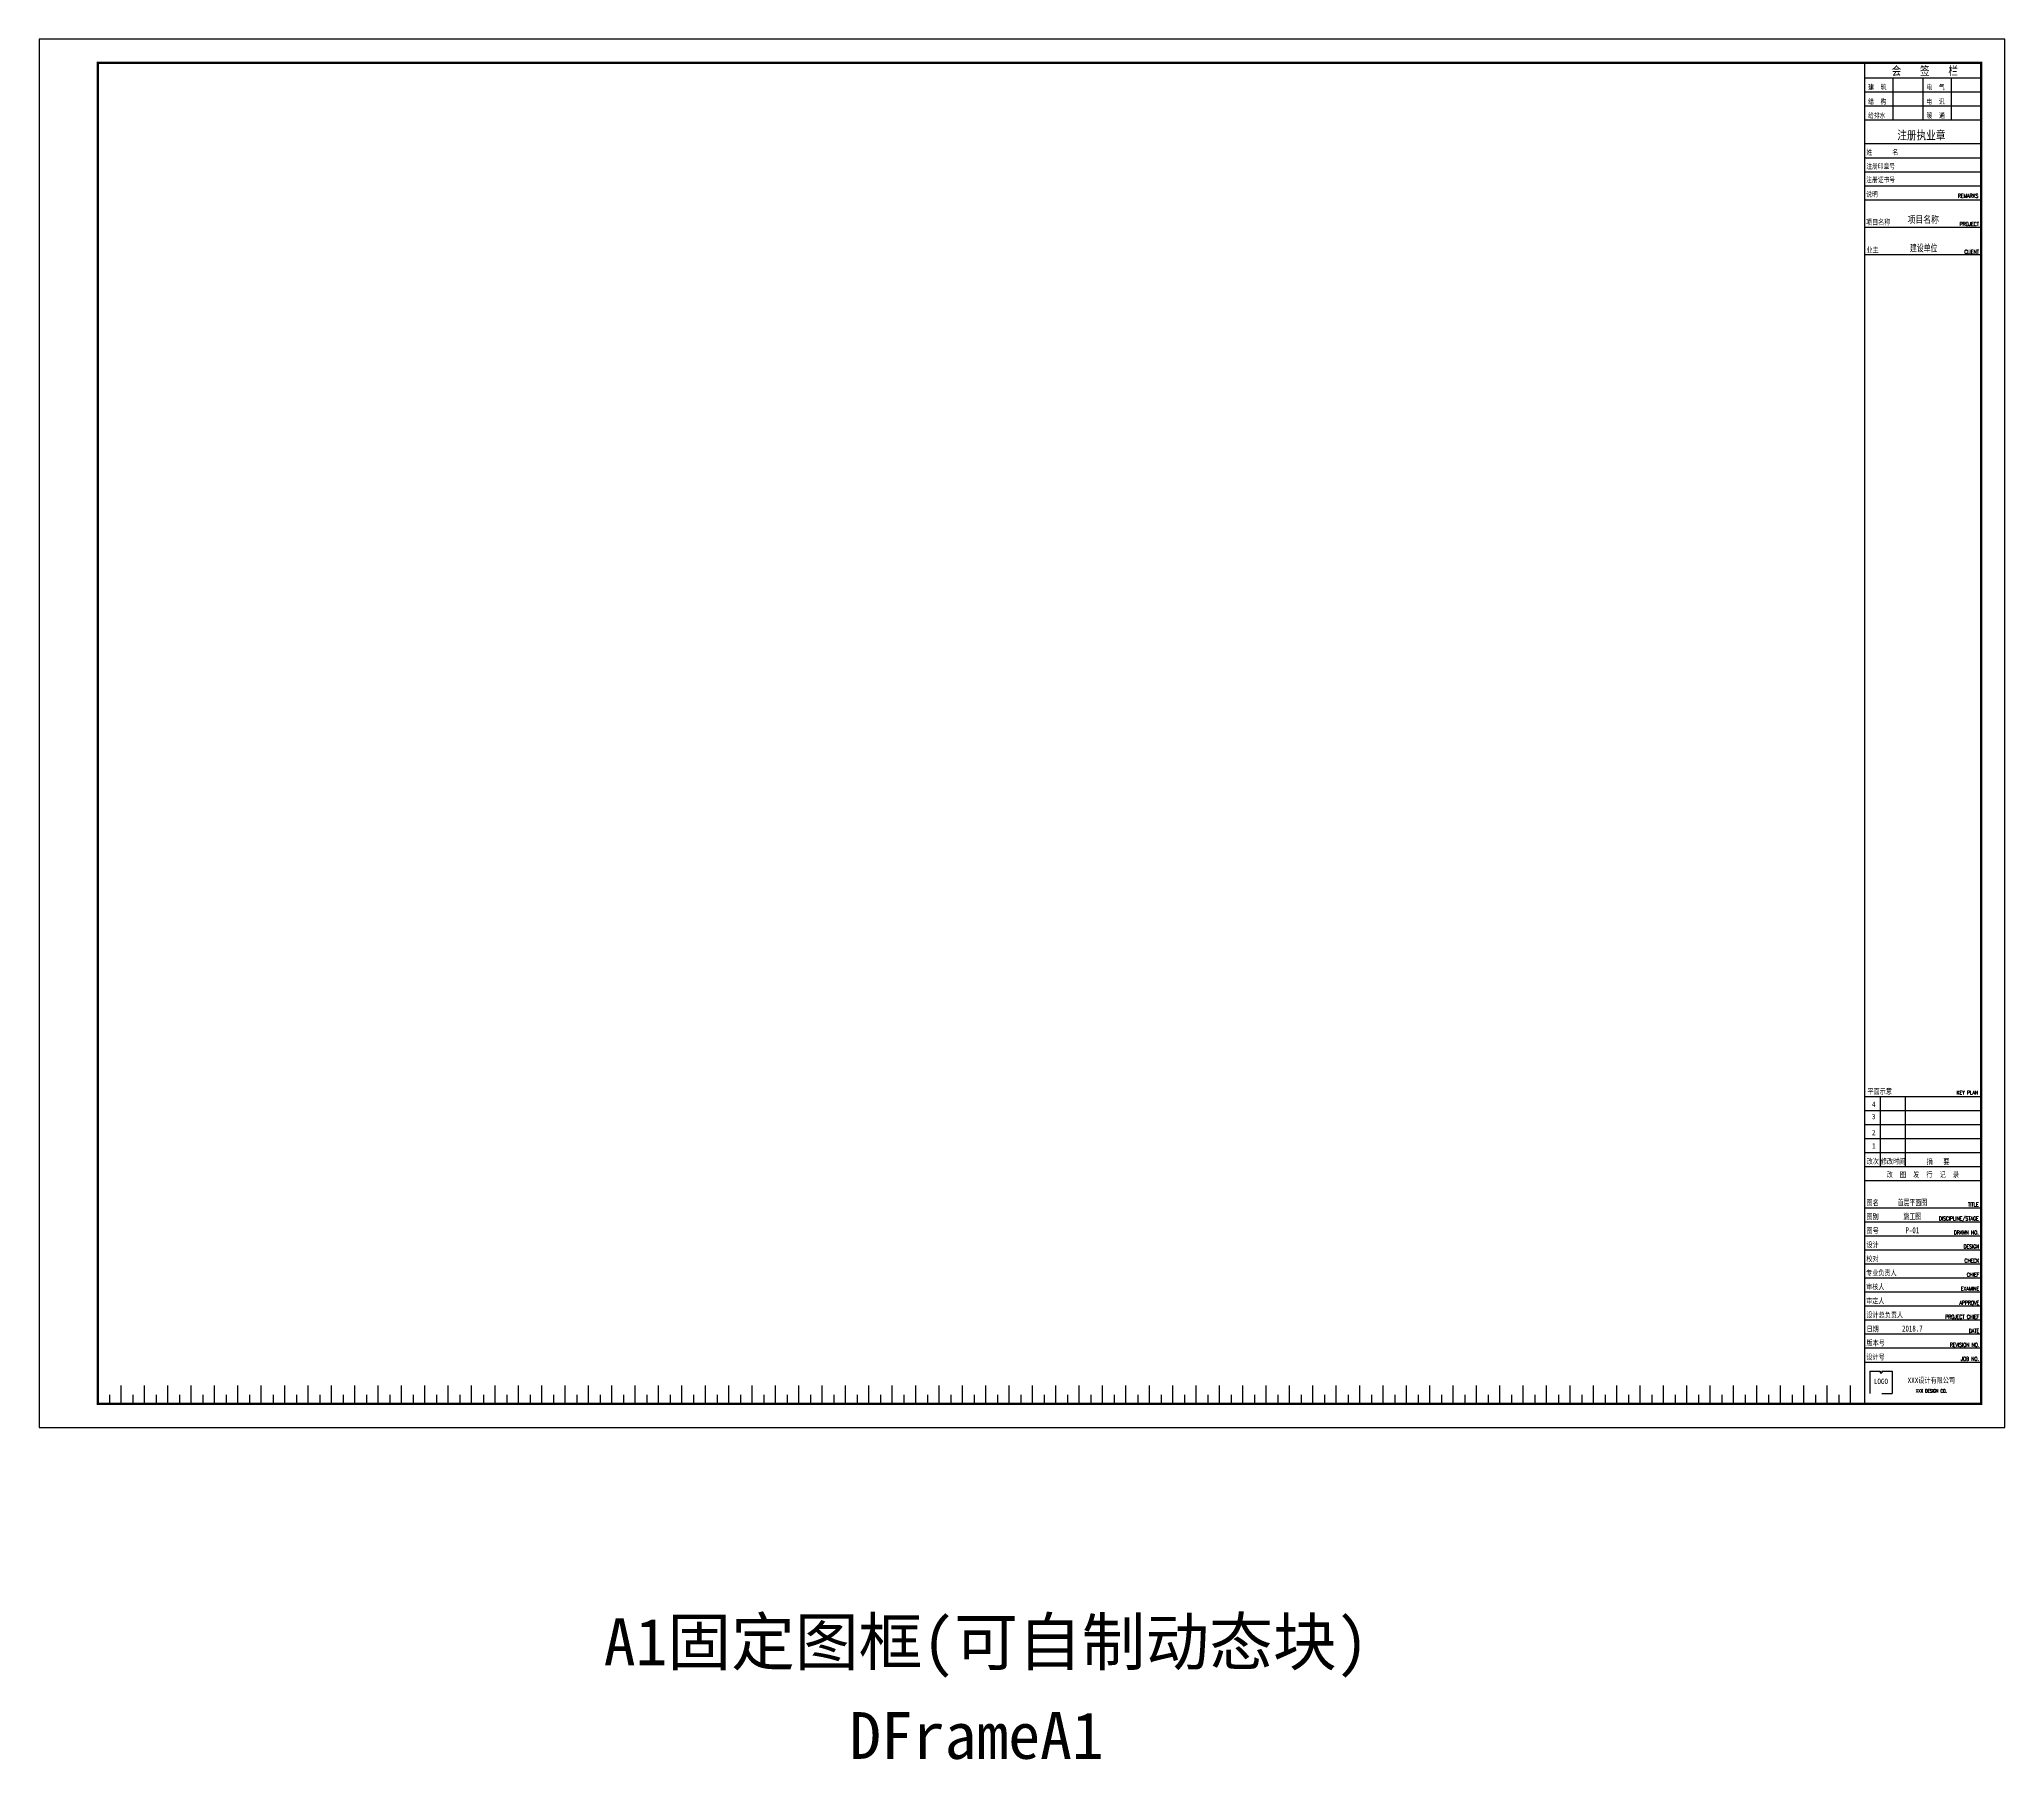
# Model space of a CAD drawing. Extents: x -204 to 3828, y -2242 to 1531.
# Drawn here: x 1493 to 2334, y -2242 to -1506 of the extents above; entities that cross this region are included whole.
import ezdxf
from ezdxf.enums import TextEntityAlignment as Align

# ---------------------------------------------------------------- set-up
doc = ezdxf.new("R2010")
doc.units = 0
doc.layers.get('0').update_dxf_attribs({"linetype": 'CONTINUOUS'})
doc.styles.add('ROMANS', font='romans.shx', dxfattribs={"width": 0.8})
doc.styles.get("Standard").update_dxf_attribs({"font": ''})
doc.styles.add('黑体', font='simhei.ttf')
doc.styles.get('STANDARD').set_extended_font_data('SimSun')

# ---------------------------------------------------------------- blocks, each defined once
blk = doc.blocks.new('DFRAMEA1')
for p, q in [((831, 577.33), (781, 577.33)), ((793.14, 577.33), (793.14, 559.33)), ((806, 577.33), (806, 559.33)), ((818.14, 577.33), (818.14, 559.33)), ((831, 571.45), (781, 571.45)), ((831, 565.33), (781, 565.33)), ((831, 559.33), (781, 559.33)), ((831, 549.33), (781, 549.33)), ((781, 543.33), (831, 543.33)), ((781, 537.33), (831, 537.33)), ((781, 531.33), (831, 531.33)), ((781, 525.33), (831, 525.33)), ((781, 513.59), (831, 513.59)), ((831, 501.72), (781, 501.72)), ((781, 141.66), (831, 141.66)), ((781, 135.66), (831, 135.66)), ((787.8, 111.66), (787.8, 141.66)), ((798.55, 111.66), (798.55, 141.66)), ((781, 129.66), (831, 129.66)), ((781, 123.66), (831, 123.66)), ((781, 117.66), (831, 117.66)), ((781, 111.66), (831, 111.66)), ((781, 105.66), (831, 105.66)), ((781, 93.97), (831, 93.97)), ((781, 87.97), (831, 87.97)), ((781, 81.97), (831, 81.97)), ((781, 75.97), (831, 75.97)), ((781, 69.97), (831, 69.97)), ((781, 63.97), (831, 63.97)), ((781, 57.97), (831, 57.97)), ((781, 51.97), (831, 51.97)), ((781, 45.97), (831, 45.97)), ((781, 39.97), (831, 39.97)), ((781, 33.97), (831, 33.97)), ((781, 27.97), (831, 27.97)), ((25, 10), (25, 17.94)), ((35, 10), (35, 17.94)), ((45, 10), (45, 17.94)), ((55, 10), (55, 17.94)), ((65, 10), (65, 17.94)), ((75, 10), (75, 17.94)), ((85, 10), (85, 17.94)), ((95, 10), (95, 17.94)), ((105, 10), (105, 17.94)), ((115, 10), (115, 17.94)), ((125, 10), (125, 17.94)), ((135, 10), (135, 17.94)), ((145, 10), (145, 17.94)), ((155, 10), (155, 17.94)), ((165, 10), (165, 17.94)), ((175, 10), (175, 17.94)), ((185, 10), (185, 17.94)), ((195, 10), (195, 17.94)), ((205, 10), (205, 17.94)), ((215, 10), (215, 17.94)), ((225, 10), (225, 17.94)), ((235, 10), (235, 17.94)), ((245, 10), (245, 17.94)), ((255, 10), (255, 17.94)), ((265, 10), (265, 17.94)), ((275, 10), (275, 17.94)), ((285, 10), (285, 17.94)), ((295, 10), (295, 17.94)), ((305, 10), (305, 17.94)), ((315, 10), (315, 17.94)), ((325, 10), (325, 17.94)), ((335, 10), (335, 17.94)), ((345, 10), (345, 17.94)), ((355, 10), (355, 17.94)), ((365, 10), (365, 17.94)), ((375, 10), (375, 17.94)), ((385, 10), (385, 17.94)), ((395, 10), (395, 17.94)), ((405, 10), (405, 17.94)), ((415, 10), (415, 17.94)), ((425, 10), (425, 17.94)), ((435, 10), (435, 17.94)), ((445, 10), (445, 17.94)), ((455, 10), (455, 17.94)), ((465, 10), (465, 17.94)), ((475, 10), (475, 17.94)), ((485, 10), (485, 17.94)), ((495, 10), (495, 17.94)), ((505, 10), (505, 17.94)), ((515, 10), (515, 17.94)), ((525, 10), (525, 17.94)), ((535, 10), (535, 17.94)), ((545, 10), (545, 17.94)), ((555, 10), (555, 17.94)), ((565, 10), (565, 17.94)), ((575, 10), (575, 17.94)), ((585, 10), (585, 17.94)), ((595, 10), (595, 17.94)), ((605, 10), (605, 17.94)), ((615, 10), (615, 17.94)), ((625, 10), (625, 17.94)), ((635, 10), (635, 17.94)), ((645, 10), (645, 17.94)), ((655, 10), (655, 17.94)), ((665, 10), (665, 17.94)), ((675, 10), (675, 17.94)), ((685, 10), (685, 17.94)), ((695, 10), (695, 17.94)), ((705, 10), (705, 17.94)), ((715, 10), (715, 17.94)), ((725, 10), (725, 17.94)), ((735, 10), (735, 17.94)), ((745, 10), (745, 17.94)), ((755, 10), (755, 17.94)), ((765, 10), (765, 17.94)), ((775, 10), (775, 17.94)), ((783.33, 24.01), (787.78, 24.01)), ((783.33, 24.01), (783.33, 14.49)), ((787.78, 24.01), (787.78, 23.38)), ((787.78, 23.38), (788.41, 23.38)), ((788.41, 24.01), (792.85, 24.01)), ((788.41, 24.01), (788.41, 23.38)), ((792.85, 24.01), (792.85, 14.49)), ((30, 13.97), (30, 10)), ((40, 13.97), (40, 10)), ((50, 13.97), (50, 10)), ((60, 13.97), (60, 10)), ((70, 13.97), (70, 10)), ((80, 13.97), (80, 10)), ((90, 13.97), (90, 10)), ((100, 13.97), (100, 10)), ((110, 13.97), (110, 10)), ((120, 13.97), (120, 10)), ((130, 13.97), (130, 10)), ((140, 13.97), (140, 10)), ((150, 13.97), (150, 10)), ((160, 13.97), (160, 10)), ((170, 13.97), (170, 10)), ((180, 13.97), (180, 10)), ((190, 13.97), (190, 10)), ((200, 13.97), (200, 10)), ((210, 13.97), (210, 10)), ((220, 13.97), (220, 10)), ((230, 13.97), (230, 10)), ((240, 13.97), (240, 10)), ((250, 13.97), (250, 10)), ((260, 13.97), (260, 10)), ((270, 13.97), (270, 10)), ((280, 13.97), (280, 10)), ((290, 13.97), (290, 10)), ((300, 13.97), (300, 10)), ((310, 13.97), (310, 10)), ((320, 13.97), (320, 10)), ((330, 13.97), (330, 10)), ((340, 13.97), (340, 10)), ((350, 13.97), (350, 10)), ((360, 13.97), (360, 10)), ((370, 13.97), (370, 10)), ((380, 13.97), (380, 10)), ((390, 13.97), (390, 10)), ((400, 13.97), (400, 10)), ((410, 13.97), (410, 10)), ((420, 13.97), (420, 10)), ((430, 13.97), (430, 10)), ((440, 13.97), (440, 10)), ((450, 13.97), (450, 10)), ((460, 13.97), (460, 10)), ((470, 13.97), (470, 10)), ((480, 13.97), (480, 10)), ((490, 13.97), (490, 10)), ((500, 13.97), (500, 10)), ((510, 13.97), (510, 10)), ((520, 13.97), (520, 10)), ((530, 13.97), (530, 10)), ((540, 13.97), (540, 10)), ((550, 13.97), (550, 10)), ((560, 13.97), (560, 10)), ((570, 13.97), (570, 10)), ((580, 13.97), (580, 10)), ((590, 13.97), (590, 10)), ((600, 13.97), (600, 10)), ((610, 13.97), (610, 10)), ((620, 13.97), (620, 10)), ((630, 13.97), (630, 10)), ((640, 13.97), (640, 10)), ((650, 13.97), (650, 10)), ((660, 13.97), (660, 10)), ((670, 13.97), (670, 10)), ((680, 13.97), (680, 10)), ((690, 13.97), (690, 10)), ((700, 13.97), (700, 10)), ((710, 13.97), (710, 10)), ((720, 13.97), (720, 10)), ((730, 13.97), (730, 10)), ((740, 13.97), (740, 10)), ((750, 13.97), (750, 10)), ((760, 13.97), (760, 10)), ((770, 13.97), (770, 10)), ((788.41, 14.49), (792.85, 14.49))]:
    blk.add_line(p, q)
for points in [[(0, 0), (841, 0), (841, 594), (0, 594)], [(831, 10), (831, 584), (781, 584), (781, 9.97)]]:
    blk.add_lwpolyline(points, close=True)
at = {"const_width": 1}
blk.add_lwpolyline([(25, 10), (831, 10), (831, 584), (25, 584)], close=True, dxfattribs=at)
at = {"style": '黑体', "width": 0.8}
for s, height, p in [('会    签    栏', 3.6789, (792.63, 578.67)), ('建  筑', 2.207, (782.56, 572.46)), ('电  气', 2.207, (807.45, 572.46)), ('结  构', 2.207, (782.56, 566.34)), ('电  讯', 2.207, (807.46, 566.34)), ('给排水', 2.207, (782.56, 560.34)), ('注册执业章', 3.679, (795.05, 551.12)), ('暖  通', 2.207, (807.56, 560.34)), ('姓      名', 2.207, (781.82, 544.57)), ('注册印章号', 2.207, (781.78, 538.58)), ('注册证书号', 2.207, (781.76, 532.82)), ('说明', 2.207, (781.72, 526.6)), ('项目名称', 2.333, (781.63, 514.59)), ('业主', 2.333, (781.8, 502.73)), ('平面示意', 2.333, (782.29, 142.66)), ('4', 2.33, (784.21, 137.09)), ('3', 2.33, (784.21, 131.85)), ('2', 2.33, (784.21, 125.03)), ('1', 2.33, (784.21, 119.23)), ('图名', 2.333, (781.86, 94.98)), ('图别', 2.333, (781.86, 88.98)), ('图号', 2.333, (781.86, 82.98)), ('设计', 2.333, (781.86, 76.98)), ('专业负责人', 2.333, (781.69, 64.98)), ('校对', 2.333, (781.84, 70.98)), ('审核人', 2.333, (781.69, 58.98)), ('审定人', 2.333, (781.69, 52.98)), ('设计总负责人', 2.333, (781.84, 46.98)), ('日期', 2.333, (781.84, 40.98)), ('版本号', 2.333, (781.87, 34.98)), ('设计号', 2.333, (781.83, 28.98))]:
    blk.add_text(s, height=height, dxfattribs=at).set_placement(p)
at = {"style": 'ROMANS', "width": 0.7}
for s, height, p in [('REMARKS', 1.656, (829.72, 526.22)), ('PROJECT', 1.648, (829.96, 514.12)), ('CLIENT', 1.648, (829.96, 502.25)), ('KEY PLAN', 1.648, (829.61, 142.42)), ('TITLE', 1.648, (829.87, 94.54)), ('DISCIPLINE/STAGE', 1.648, (829.87, 88.54)), ('DRAWN NO.', 1.648, (829.87, 82.54)), ('DESIGN', 1.648, (830.1, 76.54)), ('CHECK', 1.648, (830.1, 70.5)), ('EXAMINE', 1.648, (830.1, 58.5)), ('CHIEF', 1.648, (830.1, 64.5)), ('APPROVE', 1.648, (830.1, 52.5)), ('PROJECT CHIEF', 1.648, (830.1, 46.5)), ('DATE', 1.648, (830.1, 40.5)), ('REVISION NO.', 1.648, (830.1, 34.5)), ('JOB NO.', 1.648, (829.99, 28.5))]:
    blk.add_text(s, height=height, dxfattribs=at).set_placement(p, align=Align.RIGHT)
for s, height, style, width, p in [('改次', 2.333, '黑体', 0.8, (784.56, 113.96)), ('修改时间', 2.333, '黑体', 0.8, (793.23, 113.96)), ('改  图  发  行  记  录', 2.3333, '黑体', 0.8, (805.97, 108.26)), ('摘   要', 2.333, '黑体', 0.8, (812.49, 113.78)), ('LOGO', 2.333, '黑体', 0.8, (788.04, 19.69)), ('XXX设计有限公司', 2.333, '黑体', 0.8, (809.6, 20.24)), ('XXX DESIGN CO.', 1.418, 'ROMANS', 0.7, (809.6, 15.57))]:
    blk.add_text(s, height=height, dxfattribs=dict(style=style, width=width)).set_placement(p, align=Align.MIDDLE)
at = {"color": 2, "style": '黑体'}
for tag, height, width, p in [('项目名称', 3, 0.8, (806.14, 516.98)), ('建设单位', 3, 0.7, (806.34, 504.77)), ('图名', 2.57, 0.7, (801.49, 96.33)), ('图别', 2.57, 0.7, (801.49, 90.33)), ('图号', 2.57, 0.7, (801.49, 84.33)), ('日期', 2.57, 0.7, (801.49, 42.28))]:
    blk.add_attdef(tag, text='', height=height, dxfattribs=dict(at, width=width)).set_placement(p, align=Align.MIDDLE)

msp = doc.modelspace()

# ---------------------------------------------------------------- block references
msp.add_blockref('DFRAMEA1', (1492.73, -2099.56)).add_auto_attribs({'日期': '2018.7', '图号': 'P-01', '图名': '首层平面图', '图别': '施工图', '建设单位': '建设单位', '项目名称': '项目名称'})

# ---------------------------------------------------------------- texts
at = {"color": 6}
for s, p in [('A1固定图框(可自制动态块)', (1734.26, -2201.33)), ('DFrameA1', (1839.32, -2241.42))]:
    msp.add_text(s, height=20, dxfattribs=at).set_placement(p)

doc.saveas('drawing.dxf')
